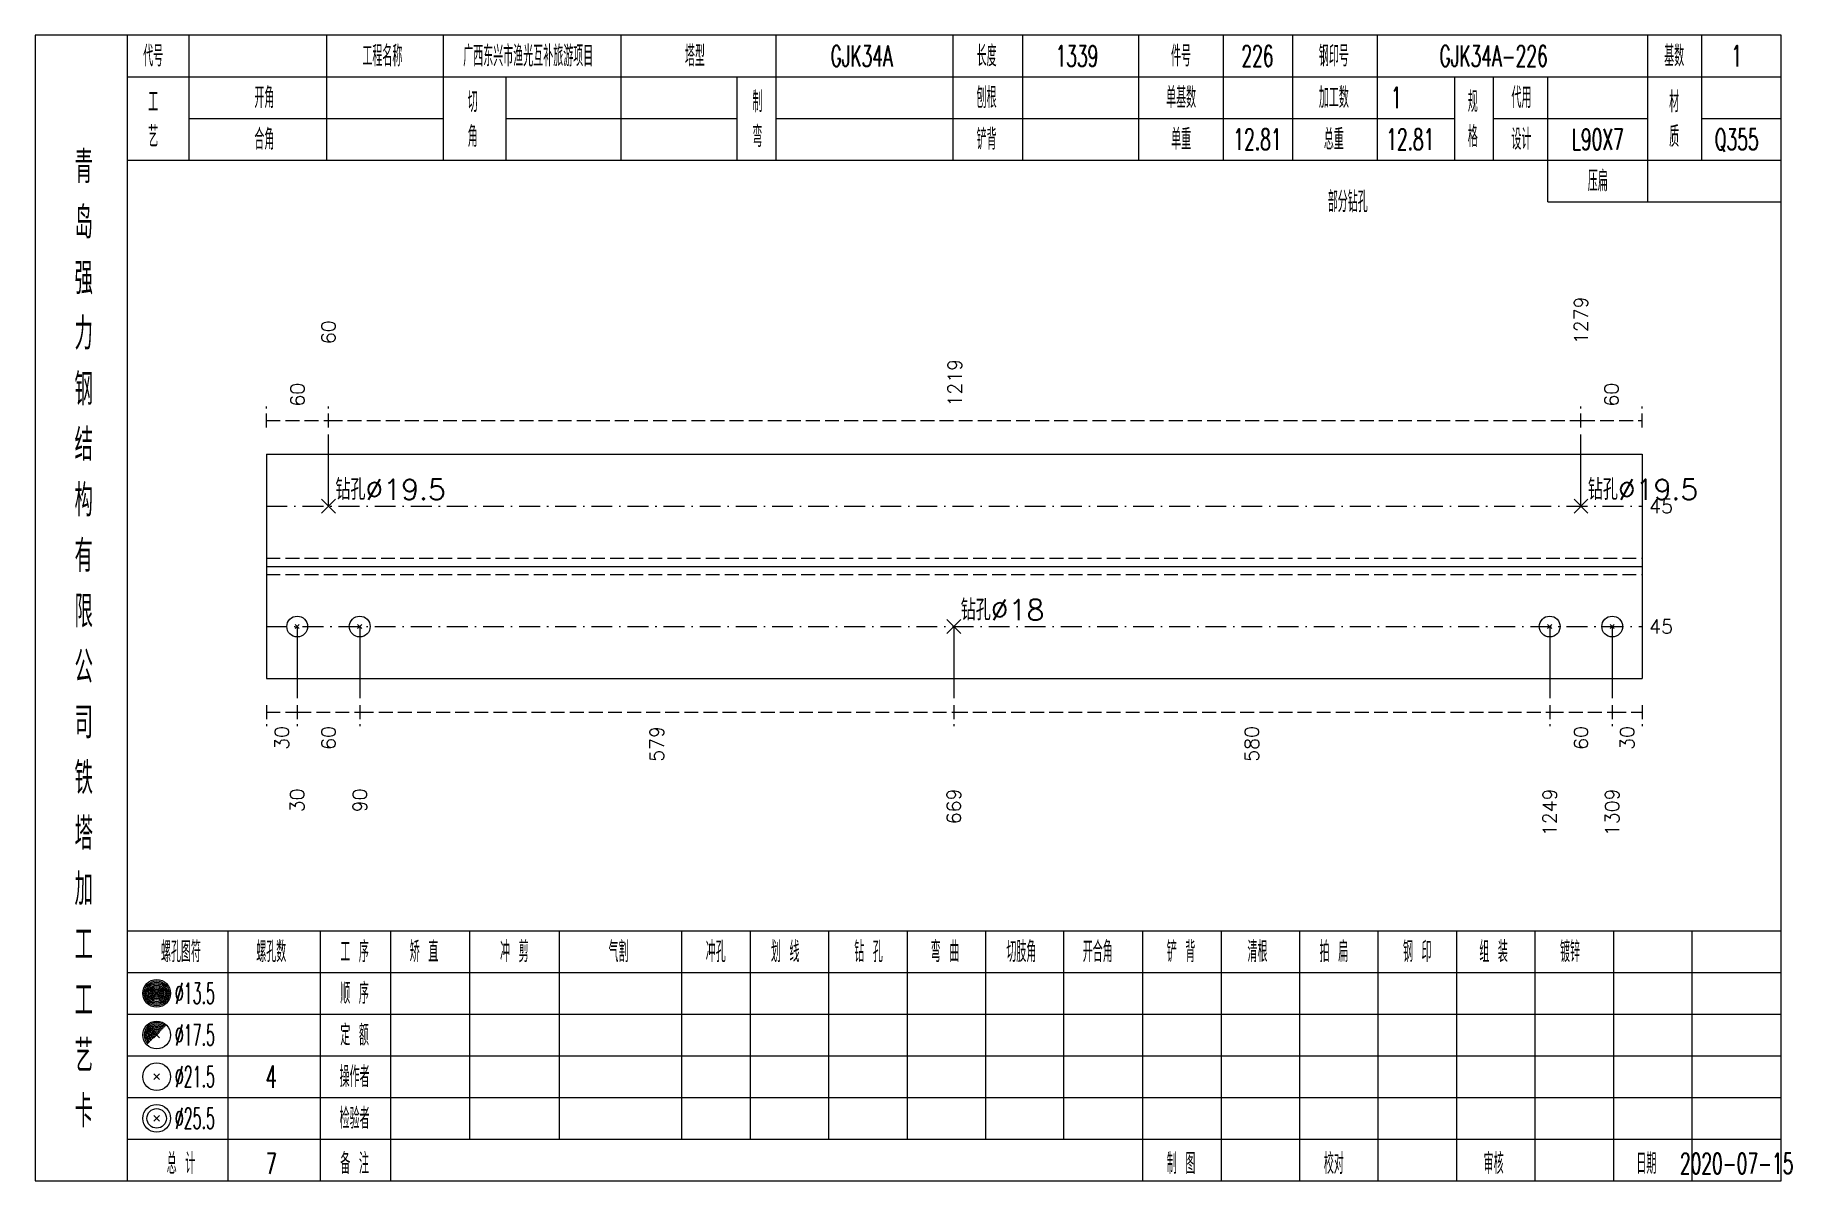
# Model space of a CAD drawing. Extents: x 0 to 2606, y -377 to 6479.
# Drawn here: x 522.8 to 775.7, y 5950 to 6115 of the extents above; entities that cross this region are included whole.
import ezdxf
from ezdxf.enums import TextEntityAlignment as Align

# ---------------------------------------------------------------- set-up
doc = ezdxf.new("R2010")
doc.units = 0
doc.header["$MEASUREMENT"] = 0
doc.linetypes.add('一点画线', pattern=[5.2, 3, -1, 0.2, -1])
doc.linetypes.add('虚线', pattern=[2.75, 2, -0.75])
doc.layers.get('0').update_dxf_attribs({"linetype": 'CONTINUOUS', "lineweight": 25})
doc.layers.add('1', color=7, linetype='CONTINUOUS', lineweight=25)
doc.layers.add('4', color=7, linetype='CONTINUOUS', lineweight=25)
doc.styles.get("Standard").update_dxf_attribs({"font": 'simplex.shx', "width": 0.7, "height": 3, "bigfont": 'gbhzfs.shx'})

msp = doc.modelspace()

# ---------------------------------------------------------------- texts
at = {"color": 7, "linetype": 'Continuous', "lineweight": 13}
for s, p in [('1279', (745.38, 6070.5)), ('60', (565.04, 6070.5))]:
    msp.add_text(s, height=2, rotation=90, dxfattribs=at).set_placement(p, align=Align.MIDDLE_LEFT)
at = {"color": 8, "linetype": 'Continuous', "lineweight": 9}
for s, p in [('1219', (655.21, 6061.5)), ('60', (560.57, 6061.5)), ('60', (749.79, 6061.5))]:
    msp.add_text(s, height=2, rotation=90, dxfattribs=at).set_placement(p, align=Align.MIDDLE_LEFT)
at = {"color": 7, "linetype": 'Continuous', "lineweight": 13}
for p in [(566.04, 6047.17), (746.38, 6047.17)]:
    msp.add_text('钻孔%%c19.5', height=3, dxfattribs=at).set_placement(p, align=Align.BOTTOM_LEFT)
for p in [(755.2, 6047.17), (755.2, 6029.83)]:
    msp.add_text('45', height=2, dxfattribs=at).set_placement(p, align=Align.MIDDLE_LEFT)
at = {"color": 8, "linetype": 'Continuous', "lineweight": 9}
for s, p in [('30', (558.32, 6015.5)), ('60', (565.04, 6015.5)), ('579', (612.31, 6015.5)), ('580', (697.98, 6015.5)), ('60', (745.38, 6015.5)), ('30', (752.04, 6015.5))]:
    msp.add_text(s, height=2, rotation=90, dxfattribs=at).set_placement(p, align=Align.MIDDLE_RIGHT)
at = {"layer": '1', "color": 7, "linetype": 'Continuous', "lineweight": 13}
msp.add_text('钻孔%%c18', height=3, dxfattribs=at).set_placement((656.08, 6029.83), align=Align.BOTTOM_LEFT)
for s, p in [('30', (560.54, 6006.5)), ('90', (569.54, 6006.5)), ('669', (655.08, 6006.5)), ('1249', (740.88, 6006.5)), ('1309', (749.88, 6006.5))]:
    msp.add_text(s, height=2, rotation=90, dxfattribs=at).set_placement(p, align=Align.MIDDLE_RIGHT)
at = {"layer": '4', "color": 1, "linetype": 'Continuous', "lineweight": 13}
for s, height, width, p in [('代号', 3, 0.6, (539.8, 6112)), ('工程名称', 3, 0.6, (572.8, 6112)), ('广西东兴市渔光互补旅游项目', 3, 0.6, (593.8, 6112)), ('塔型', 3, 0.6, (617.8, 6112)), ('长度', 3, 0.6, (659.8, 6112)), ('件号', 3, 0.6, (687.8, 6112)), ('钢印号', 3, 0.6, (709.8, 6112)), ('基数', 3, 0.6, (758.8, 6112)), ('GJK34A', 3, 0.6, (641.8, 6112)), ('1339', 3, 0.6, (672.8, 6112)), ('226', 3, 0.6, (698.8, 6112)), ('GJK34A-226', 3, 0.6, (732.8, 6112)), ('1', 3, 0.6, (767.8, 6112)), ('工', 3, 0.6, (539.8, 6105.4)), ('开角', 3, 0.6, (555.8, 6106)), ('切', 3, 0.6, (585.8, 6105.4)), ('制', 3, 0.6, (626.8, 6105.4)), ('刨根', 3, 0.6, (659.8, 6106)), ('单基数', 3, 0.6, (687.8, 6106)), ('加工数', 3, 0.6, (709.8, 6106)), ('1', 3, 0.6, (718.8, 6106)), ('规', 3, 0.6, (729.8, 6105.4)), ('代用', 3, 0.6, (736.8, 6106)), ('材', 3, 0.6, (758.8, 6105.4)), ('艺', 3, 0.6, (539.8, 6100.4)), ('合角', 3, 0.6, (555.8, 6100)), ('角', 3, 0.6, (585.8, 6100.4)), ('弯', 3, 0.6, (626.8, 6100.4)), ('铲背', 3, 0.6, (659.8, 6100)), ('单重', 3, 0.6, (687.8, 6100)), ('12.81', 3, 0.6, (698.8, 6100)), ('总重', 3, 0.6, (709.8, 6100)), ('12.81', 3, 0.6, (720.8, 6100)), ('格', 3, 0.6, (729.8, 6100.4)), ('设计', 3, 0.6, (736.8, 6100)), ('L90X7', 3, 0.6, (747.8, 6100)), ('质', 3, 0.6, (758.8, 6100.4)), ('Q355', 3, 0.6, (767.8, 6100)), ('青', 4.6, 0.8, (529.8, 6096)), ('压扁', 3, 0.6, (747.8, 6094)), ('部分钻孔', 3, 0.6, (711.8, 6091)), ('岛', 4.6, 0.8, (529.8, 6088)), ('强', 4.6, 0.8, (529.8, 6080)), ('力', 4.6, 0.8, (529.8, 6072)), ('钢', 4.6, 0.8, (529.8, 6064)), ('结', 4.6, 0.8, (529.8, 6056)), ('构', 4.6, 0.8, (529.8, 6048)), ('有', 4.6, 0.8, (529.8, 6040)), ('限', 4.6, 0.8, (529.8, 6032)), ('公', 4.6, 0.8, (529.8, 6024)), ('司', 4.6, 0.8, (529.8, 6016)), ('铁', 4.6, 0.8, (529.8, 6008)), ('塔', 4.6, 0.8, (529.8, 6000)), ('加', 4.6, 0.8, (529.8, 5992)), ('工', 4.6, 0.8, (529.8, 5984)), ('螺孔图符', 3, 0.6, (543.8, 5983)), ('螺孔数', 3, 0.6, (556.8, 5983)), ('工 序', 3, 0.6, (568.8, 5983)), ('矫 直', 3, 0.6, (578.8, 5983)), ('冲 剪', 3, 0.6, (591.8, 5983)), ('气割', 3, 0.6, (606.8, 5983)), ('冲孔', 3, 0.6, (620.8, 5983)), ('划 线', 3, 0.6, (630.8, 5983)), ('钻 孔', 3, 0.6, (642.8, 5983)), ('弯 曲', 3, 0.6, (653.8, 5983)), ('切肢角', 3, 0.6, (664.8, 5983)), ('开合角', 3, 0.6, (675.8, 5983)), ('铲 背', 3, 0.6, (687.8, 5983)), ('清根', 3, 0.6, (698.8, 5983)), ('拍 扁', 3, 0.6, (709.8, 5983)), ('钢 印', 3, 0.6, (721.8, 5983)), ('组 装', 3, 0.6, (732.8, 5983)), ('镀锌', 3, 0.6, (743.8, 5983)), ('工', 4.6, 0.8, (529.8, 5976)), ('%%C13.5', 3, 0.5, (545.8, 5977)), ('顺 序', 3, 0.6, (568.8, 5977)), ('%%C17.5', 3, 0.5, (545.8, 5971)), ('定 额', 3, 0.6, (568.8, 5971)), ('艺', 4.6, 0.8, (529.8, 5968)), ('%%C21.5', 3, 0.5, (545.8, 5965)), ('4', 3.2, 0.6, (556.8, 5965)), ('操作者', 3, 0.6, (568.8, 5965)), ('卡', 4.6, 0.8, (529.8, 5960)), ('%%C25.5', 3, 0.5, (545.8, 5959)), ('检验者', 3, 0.6, (568.8, 5959)), ('总 计', 3, 0.6, (543.8, 5952.5)), ('7', 3, 0.6, (556.8, 5952.5)), ('备 注', 3, 0.6, (568.8, 5952.5)), ('制 图', 3, 0.6, (687.8, 5952.5)), ('校对', 3, 0.6, (709.8, 5952.5)), ('审核', 3, 0.6, (732.8, 5952.5)), ('日期', 3, 0.6, (754.8, 5952.5)), ('2020-07-15', 3, 0.6, (767.8, 5952.5))]:
    msp.add_text(s, height=height, dxfattribs=dict(at, width=width)).set_placement(p, align=Align.MIDDLE_CENTER)

# ---------------------------------------------------------------- linework, layer by layer
at = {"color": 8, "linetype": '虚线', "lineweight": 9}
for p, q in [((556.1, 6058.5), (556.1, 6061.5)), ((565.04, 6058.5), (565.04, 6061.5)), ((565.04, 6058.5), (565.04, 6061.5)), ((745.38, 6058.5), (745.38, 6061.5)), ((745.38, 6058.5), (745.38, 6061.5)), ((754.2, 6058.5), (754.2, 6061.5)), ((556.1, 6059.5), (565.04, 6059.5)), ((565.04, 6059.5), (745.38, 6059.5)), ((745.38, 6059.5), (754.2, 6059.5)), ((556.1, 6018.5), (556.1, 6015.5)), ((560.54, 6018.5), (560.54, 6015.5)), ((560.54, 6018.5), (560.54, 6015.5)), ((569.54, 6018.5), (569.54, 6015.5)), ((569.54, 6018.5), (569.54, 6015.5)), ((655.08, 6018.5), (655.08, 6015.5)), ((655.08, 6018.5), (655.08, 6015.5)), ((740.88, 6018.5), (740.88, 6015.5)), ((740.88, 6018.5), (740.88, 6015.5)), ((749.88, 6018.5), (749.88, 6015.5)), ((749.88, 6018.5), (749.88, 6015.5)), ((754.2, 6018.5), (754.2, 6015.5)), ((556.1, 6017.5), (560.54, 6017.5)), ((560.54, 6017.5), (569.54, 6017.5)), ((569.54, 6017.5), (655.08, 6017.5)), ((655.08, 6017.5), (740.88, 6017.5)), ((740.88, 6017.5), (749.88, 6017.5)), ((749.88, 6017.5), (754.2, 6017.5))]:
    msp.add_line(p, q, dxfattribs=at)
at = {"color": 7, "linetype": 'Continuous', "lineweight": 13}
for p, q in [((565.04, 6047.17), (565.04, 6057.5)), ((745.38, 6047.17), (745.38, 6057.5)), ((564.04, 6046.17), (566.04, 6048.17)), ((564.04, 6048.17), (566.04, 6046.17)), ((744.38, 6046.17), (746.38, 6048.17)), ((744.38, 6048.17), (746.38, 6046.17)), ((560.54, 6029.83), (560.54, 6019.5)), ((569.54, 6029.83), (569.54, 6019.5)), ((655.08, 6029.83), (655.08, 6019.5)), ((740.88, 6029.83), (740.88, 6019.5)), ((749.88, 6029.83), (749.88, 6019.5))]:
    msp.add_line(p, q, dxfattribs=at)
at = {"color": 7, "linetype": 'Continuous', "lineweight": 18}
for p, q in [((556.1, 6054.67), (556.1, 6022.33)), ((556.1, 6054.67), (754.2, 6054.67)), ((754.2, 6054.67), (754.2, 6022.33)), ((556.1, 6038.5), (754.2, 6038.5))]:
    msp.add_line(p, q, dxfattribs=at)
at = {"color": 3, "linetype": '一点画线', "lineweight": 13}
for p, q in [((556.1, 6047.17), (754.2, 6047.17)), ((556.1, 6029.83), (754.2, 6029.83))]:
    msp.add_line(p, q, dxfattribs=at)
at = {"color": 1, "linetype": '虚线', "lineweight": 18}
for p, q in [((556.1, 6039.67), (754.2, 6039.67)), ((556.1, 6037.33), (754.2, 6037.33))]:
    msp.add_line(p, q, dxfattribs=at)
at = {"layer": '1', "color": 7, "linetype": 'Continuous', "lineweight": 13}
for p, q in [((654.08, 6028.83), (656.08, 6030.83)), ((654.08, 6030.83), (656.08, 6028.83)), ((560.24, 6029.53), (560.84, 6030.13)), ((560.84, 6029.53), (560.24, 6030.13)), ((569.24, 6029.53), (569.84, 6030.13)), ((569.84, 6029.53), (569.24, 6030.13)), ((740.58, 6029.53), (741.18, 6030.13)), ((741.18, 6029.53), (740.58, 6030.13)), ((749.58, 6029.53), (750.18, 6030.13)), ((750.18, 6029.53), (749.58, 6030.13))]:
    msp.add_line(p, q, dxfattribs=at)
at = {"layer": '1', "color": 7, "linetype": 'Continuous', "lineweight": 18}
msp.add_line((556.1, 6022.33), (754.2, 6022.33), dxfattribs=at)
at = {"layer": '1', "color": 7, "linetype": 'Continuous', "lineweight": 13}
for centre in [(560.54, 6029.83), (569.54, 6029.83), (740.88, 6029.83), (749.88, 6029.83)]:
    msp.add_circle(centre, 1.5, dxfattribs=at)
at = {"layer": '4', "color": 1, "linetype": 'Continuous', "lineweight": 18}
for p, q in [((536.1, 5950), (536.1, 6115)), ((545, 6097), (545, 6115)), ((564.8, 6097), (564.8, 6115)), ((581.6, 6097), (581.6, 6115)), ((607.2, 6097), (607.2, 6115)), ((629.5, 6097), (629.5, 6115)), ((655, 6097), (655, 6115)), ((665, 6097), (665, 6115)), ((681.7, 6097), (681.7, 6115)), ((693.9, 6097), (693.9, 6115)), ((703.9, 6097), (703.9, 6115)), ((716.1, 6097), (716.1, 6115)), ((755, 6091), (755, 6115)), ((762.8, 6097), (762.8, 6115)), ((536.1, 6109), (774.2, 6109)), ((590.6, 6097), (590.6, 6109)), ((623.9, 6097), (623.9, 6109)), ((727.2, 6097), (727.2, 6109)), ((732.8, 6097), (732.8, 6109)), ((740.6, 6091), (740.6, 6109)), ((545, 6103), (581.6, 6103)), ((590.6, 6103), (623.9, 6103)), ((629.5, 6103), (727.2, 6103)), ((732.8, 6103), (755, 6103)), ((762.8, 6103), (774.2, 6103)), ((536.1, 6097), (774.2, 6097)), ((740.6, 6091), (774.2, 6091)), ((536.1, 5986), (774.2, 5986)), ((550.6, 5950), (550.6, 5986)), ((563.9, 5950), (563.9, 5986)), ((574, 5950), (574, 5986)), ((585.4, 5956), (585.4, 5986)), ((598.3, 5956), (598.3, 5986)), ((615.9, 5956), (615.9, 5986)), ((625.8, 5956), (625.8, 5986)), ((637.1, 5956), (637.1, 5986)), ((648.4, 5956), (648.4, 5986)), ((659.7, 5956), (659.7, 5986)), ((670.9, 5956), (670.9, 5986)), ((682.3, 5956), (682.3, 5986)), ((693.6, 5956), (693.6, 5986)), ((704.9, 5956), (704.9, 5986)), ((716.2, 5956), (716.2, 5986)), ((727.5, 5956), (727.5, 5986)), ((738.8, 5956), (738.8, 5986)), ((750.1, 5956), (750.1, 5986)), ((761.4, 5956), (761.4, 5986)), ((536.1, 5980), (774.2, 5980)), ((536.1, 5974), (774.2, 5974)), ((536.1, 5968), (774.2, 5968)), ((536.1, 5962), (774.2, 5962)), ((536.1, 5956), (774.2, 5956)), ((682.3, 5950), (682.3, 5956)), ((693.6, 5950), (693.6, 5956)), ((704.9, 5950), (704.9, 5956)), ((716.2, 5950), (716.2, 5956)), ((727.5, 5950), (727.5, 5956)), ((738.8, 5950), (738.8, 5956)), ((750.1, 5950), (750.1, 5956)), ((761.4, 5950), (761.4, 5956))]:
    msp.add_line(p, q, dxfattribs=at)
at = {"layer": '4', "color": 7, "linetype": 'Continuous', "lineweight": 13}
for p, q in [((540.1, 5976.8), (540.5, 5977.2)), ((540.5, 5976.8), (540.1, 5977.2)), ((539.9, 5964.6), (540.7, 5965.4)), ((540.7, 5964.6), (539.9, 5965.4)), ((539.9, 5958.6), (540.7, 5959.4)), ((540.7, 5958.6), (539.9, 5959.4))]:
    msp.add_line(p, q, dxfattribs=at)
at = {"layer": '4', "color": 7, "linetype": 'Continuous', "lineweight": 0}
for p, q in [((539.9, 5970.6), (540.7, 5971.4)), ((539.9, 5971.4), (540.7, 5970.6))]:
    msp.add_line(p, q, dxfattribs=at)
at = {"layer": '4', "color": 1, "linetype": 'Continuous', "lineweight": 18}
msp.add_lwpolyline([(522.8, 6115), (522.8, 5950), (774.2, 5950), (774.2, 6115)], close=True, dxfattribs=at)
at = {"layer": '4', "color": 7, "linetype": 'Continuous', "lineweight": 13}
for centre, radius in [((540.3, 5977), 2), ((540.3, 5977), 1.8), ((540.3, 5977), 1.6), ((540.3, 5977), 1.4), ((540.3, 5977), 1.2), ((540.3, 5977), 1), ((540.3, 5977), 0.8), ((540.3, 5977), 0.6), ((540.3, 5977), 0.4), ((540.3, 5977), 0.2), ((540.3, 5971), 2), ((540.3, 5965), 2), ((540.3, 5959), 2), ((540.3, 5959), 1.4)]:
    msp.add_circle(centre, radius, dxfattribs=at)
for radius in [1.8, 1.6, 1.4, 1.2, 1, 0.8, 0.6, 0.4, 0.2]:
    msp.add_arc((540.3, 5971), radius, 45, 225, dxfattribs=at)

msp.set_redraw_order([(e.dxf.handle, doc.entitydb.next_handle()) for e in msp.query("TEXT MTEXT ATTDEF DIMENSION ARC_DIMENSION")])  # texts and dimensions are drawn at this point

doc.saveas('drawing.dxf')
